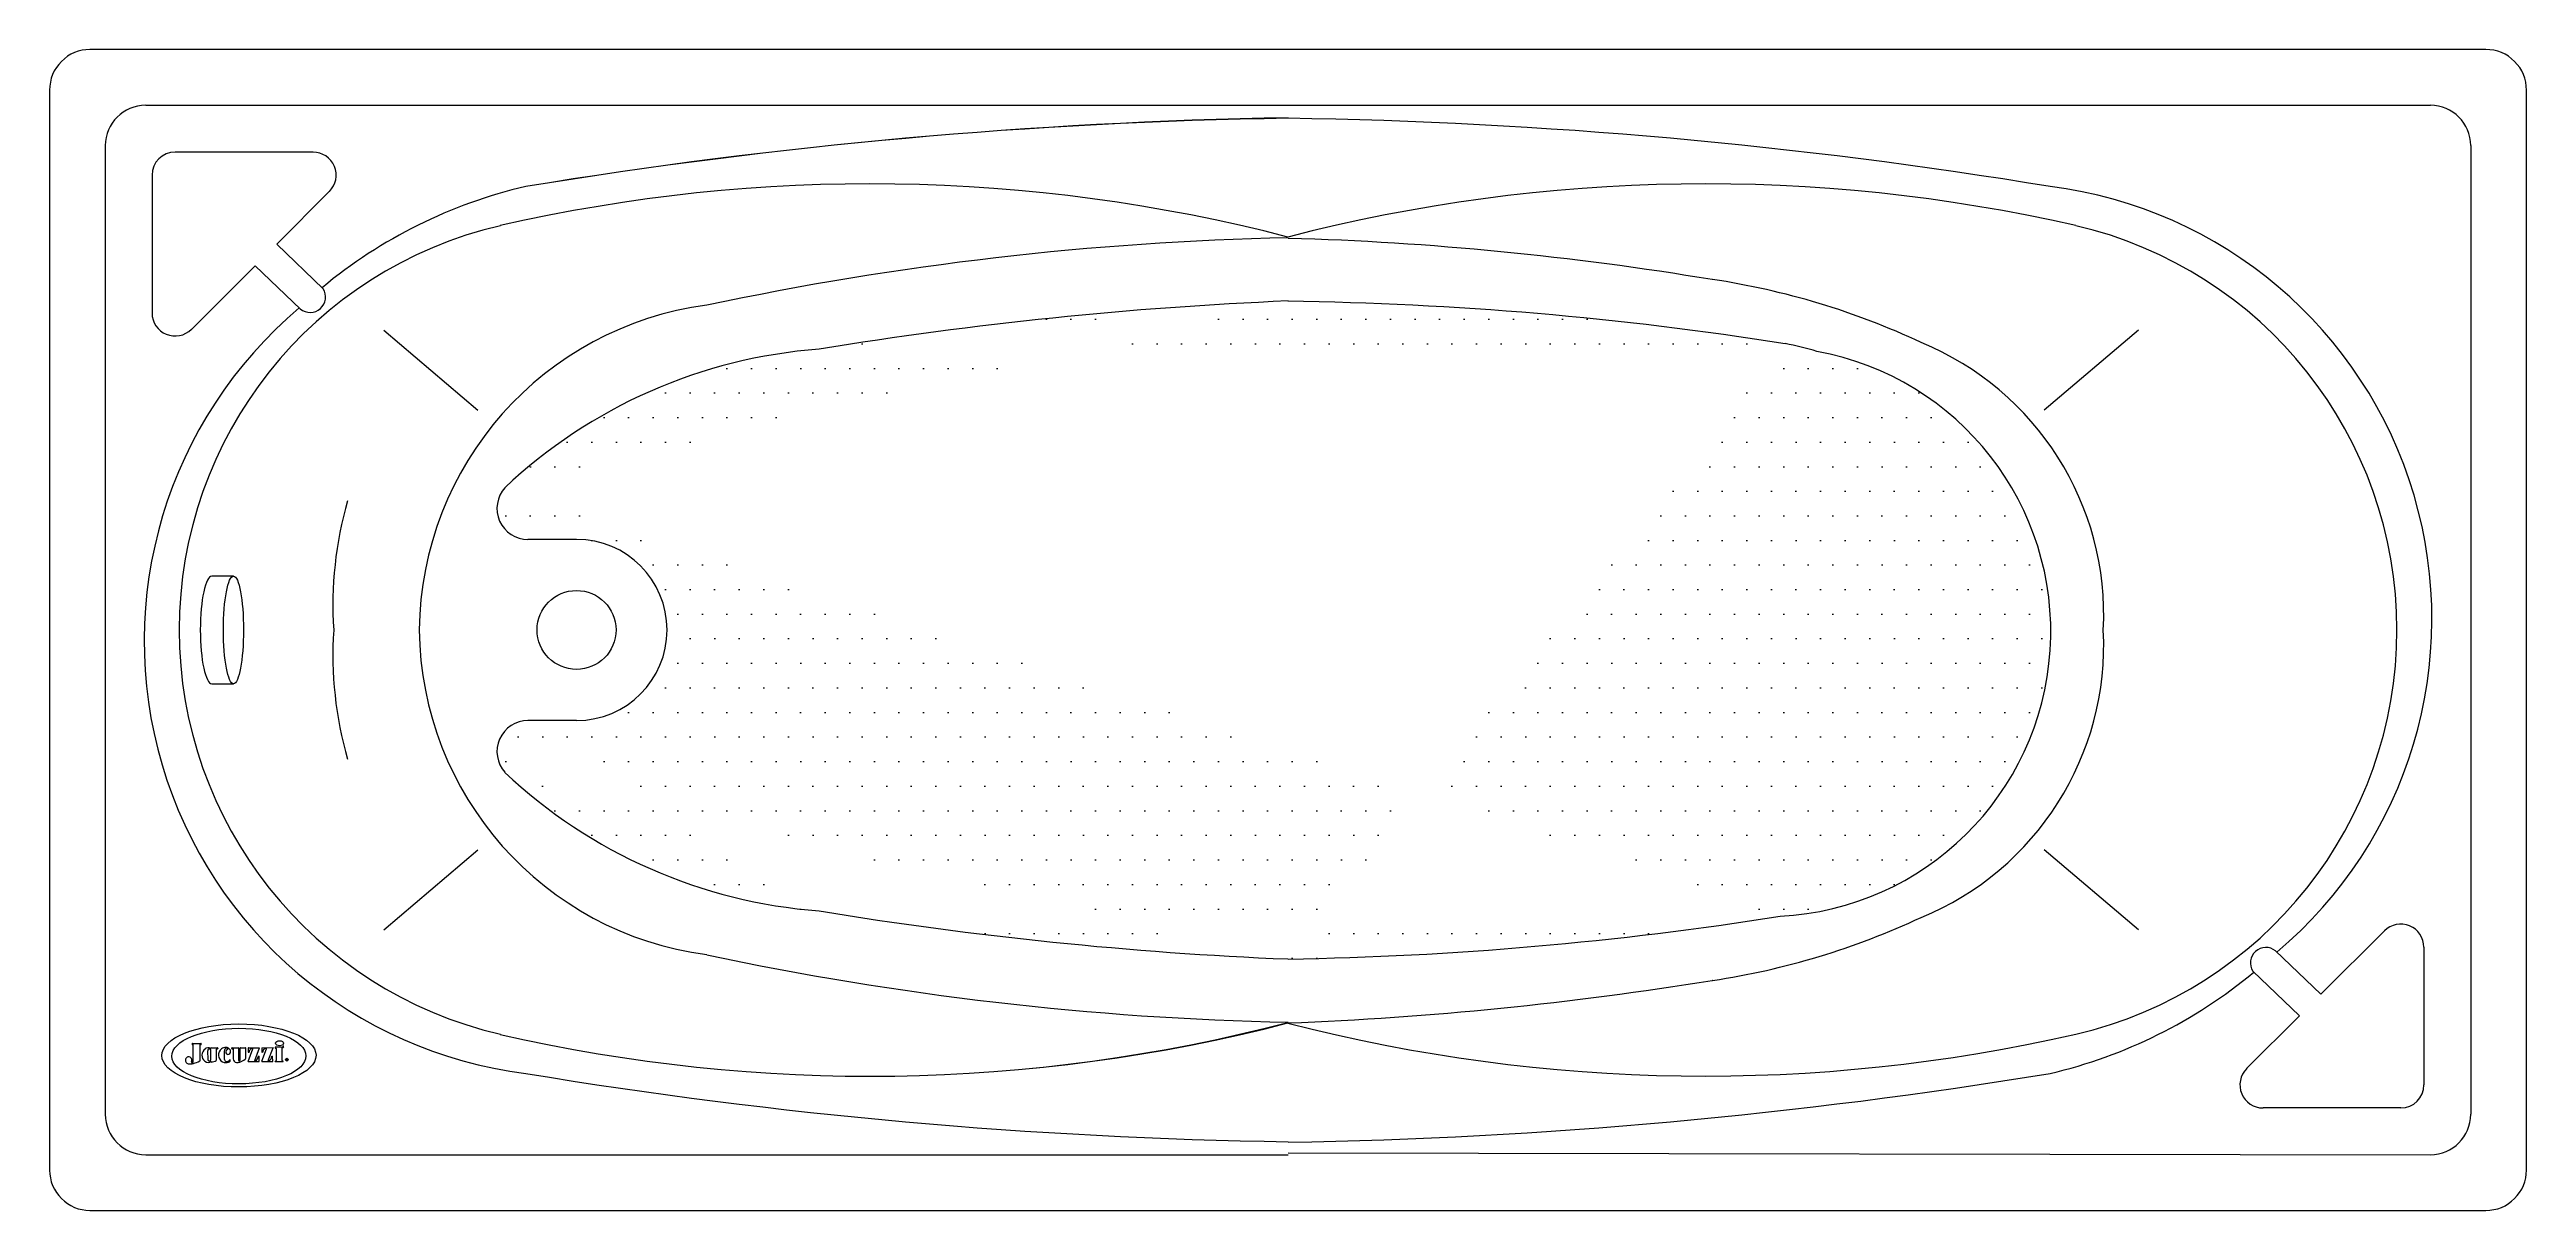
# Model space of a CAD drawing. Header units: millimetres. Extents: x -1086.49 to -1084.89, y 2265.8 to 2266.55.
import ezdxf
from ezdxf.enums import TextEntityAlignment as Align

# ---------------------------------------------------------------- set-up
doc = ezdxf.new("R2010")
doc.units = ezdxf.units.MM
doc.header["$LTSCALE"] = 10
doc.layers.add('jacuzzi', color=1, linetype='Continuous')
doc.layers.add('LCOTA02', color=1, linetype='Continuous')
doc.styles.add('ROMANS', font='romans', dxfattribs={"height": 4})

msp = doc.modelspace()

# ---------------------------------------------------------------- hatches: boundary and pattern name
at = {"layer": 'jacuzzi'}
h = msp.add_hatch(dxfattribs=at)
h.set_pattern_fill('DOTS', color=256, scale=0.01, style=0)
h.set_pattern_definition([(0, (-1109.526742, 2267.657267), (0.0079375, 0.015875), [0, -0.015875])])
edge = h.paths.add_edge_path()
edge.add_arc((-1085.5855, 2263.8437), 2.5418, 92.4261, 99.2923)
edge.add_arc((-1085.7231, 2264.1368), 2.2464, 81.0061, 89.2365)
edge.add_arc((-1085.9712, 2266.0207), 0.3323, 94.2785, 133.2877)
edge.add_arc((-1085.3844, 2266.1696), 0.184, 272.8405, 439.6799)
edge.add_arc((-1085.4063, 2266.1722), 0.1867, 72.9171, 79.3789)
edge.add_arc((-1085.7297, 2268.216), 2.2582, 270.9285, 279.0302)
edge.add_arc((-1085.5902, 2268.4519), 2.4959, 260.6436, 267.6362)
edge.add_arc((-1085.9712, 2266.3206), 0.3323, 226.7123, 265.7215)
edge.add_arc((-1086.1841, 2266.0921), 0.02, 90, 222.0013)
edge.add_line((-1086.1527, 2266.1121), (-1086.1841, 2266.1121))
edge.add_arc((-1086.1527, 2266.1707), 0.0585, 270, 450)
edge.add_line((-1086.1527, 2266.2292), (-1086.1841, 2266.2292))
edge.add_arc((-1086.1841, 2266.2492), 0.02, 137.9987, 270)

# ---------------------------------------------------------------- linework, layer by layer
for p, q in [((-1086.431, 2266.5097), (-1085.6931, 2266.5097)), ((-1085.6931, 2266.5097), (-1084.9552, 2266.5097)), ((-1086.4572, 2266.4836), (-1086.4572, 2265.8578)), ((-1084.9291, 2266.4836), (-1084.9291, 2265.8578)), ((-1086.4269, 2266.4645), (-1086.4269, 2266.3755)), ((-1086.412, 2266.4795), (-1086.3229, 2266.4795)), ((-1086.3464, 2266.4199), (-1086.3124, 2266.454)), ((-1086.3464, 2266.4199), (-1086.3163, 2266.3911)), ((-1086.4014, 2266.3649), (-1086.3603, 2266.406)), ((-1086.3603, 2266.406), (-1086.3311, 2266.378)), ((-1086.2772, 2266.3643), (-1086.2164, 2266.3127)), ((-1085.1438, 2266.3643), (-1085.2046, 2266.3127)), ((-1086.1527, 2266.2292), (-1086.1841, 2266.2292)), ((-1086.1527, 2266.1121), (-1086.1841, 2266.1121)), ((-1086.2772, 2265.977), (-1086.2164, 2266.0286)), ((-1085.1438, 2265.977), (-1085.2046, 2266.0286)), ((-1084.9848, 2265.9764), (-1085.0259, 2265.9353)), ((-1085.0259, 2265.9353), (-1085.0552, 2265.9633)), ((-1084.9593, 2265.8768), (-1084.9593, 2265.9658)), ((-1085.0398, 2265.9214), (-1085.0699, 2265.9502)), ((-1085.0398, 2265.9214), (-1085.0739, 2265.8874)), ((-1086.401, 2265.9031), (-1086.401, 2265.9034)), ((-1086.4008, 2265.9036), (-1086.3953, 2265.9036)), ((-1086.4005, 2265.9029), (-1086.4008, 2265.9029)), ((-1086.4003, 2265.8915), (-1086.4003, 2265.9027)), ((-1086.3953, 2265.9029), (-1086.396, 2265.9029)), ((-1086.396, 2265.9029), (-1086.396, 2265.8924)), ((-1086.3951, 2265.9034), (-1086.3951, 2265.9031)), ((-1086.391, 2265.8989), (-1086.3909, 2265.8932)), ((-1086.3889, 2265.9004), (-1086.3889, 2265.9005)), ((-1086.3889, 2265.8932), (-1086.3889, 2265.8989)), ((-1086.3887, 2265.9007), (-1086.3846, 2265.9007)), ((-1086.3886, 2265.892), (-1086.3886, 2265.8914)), ((-1086.3854, 2265.8998), (-1086.3854, 2265.8925)), ((-1086.3846, 2265.9), (-1086.3852, 2265.9)), ((-1086.3844, 2265.9005), (-1086.3844, 2265.9002)), ((-1086.3801, 2265.8931), (-1086.3801, 2265.8988)), ((-1086.3764, 2265.8922), (-1086.3764, 2265.8929)), ((-1086.3753, 2265.9002), (-1086.3753, 2265.9007)), ((-1086.3752, 2265.9008), (-1086.3712, 2265.9008)), ((-1086.3752, 2265.9001), (-1086.3747, 2265.9001)), ((-1086.3746, 2265.9), (-1086.3746, 2265.8937)), ((-1086.3711, 2265.9007), (-1086.3711, 2265.8928)), ((-1086.3699, 2265.8928), (-1086.3699, 2265.9007)), ((-1086.3698, 2265.9008), (-1086.3665, 2265.9008)), ((-1086.3664, 2265.8941), (-1086.3664, 2265.9007)), ((-1086.3648, 2265.9007), (-1086.3648, 2265.898)), ((-1086.3648, 2265.892), (-1086.3617, 2265.9001)), ((-1086.3647, 2265.9008), (-1086.3575, 2265.9008)), ((-1086.3647, 2265.8979), (-1086.3643, 2265.8979)), ((-1086.3647, 2265.8919), (-1086.3578, 2265.8919)), ((-1086.3605, 2265.8925), (-1086.3574, 2265.9007)), ((-1086.3583, 2265.8954), (-1086.3578, 2265.8954)), ((-1086.3577, 2265.8919), (-1086.3577, 2265.8953)), ((-1086.356, 2265.9007), (-1086.356, 2265.898)), ((-1086.356, 2265.8921), (-1086.353, 2265.9001)), ((-1086.3559, 2265.9008), (-1086.3487, 2265.9009)), ((-1086.3559, 2265.8979), (-1086.3556, 2265.8979)), ((-1086.3559, 2265.8919), (-1086.349, 2265.8919)), ((-1086.3518, 2265.8926), (-1086.3486, 2265.9007)), ((-1086.3495, 2265.8954), (-1086.3491, 2265.8954)), ((-1086.3489, 2265.8919), (-1086.349, 2265.8953)), ((-1086.3474, 2265.8919), (-1086.3474, 2265.8921)), ((-1086.3473, 2265.9011), (-1086.3473, 2265.9006)), ((-1086.3473, 2265.8918), (-1086.3424, 2265.8918)), ((-1086.3434, 2265.9012), (-1086.3472, 2265.9012)), ((-1086.3472, 2265.9005), (-1086.3469, 2265.9005)), ((-1086.3468, 2265.9004), (-1086.3468, 2265.8926)), ((-1086.3428, 2265.8926), (-1086.3429, 2265.9005)), ((-1086.3423, 2265.8919), (-1086.3423, 2265.8921)), ((-1086.3417, 2265.9015), (-1086.3419, 2265.9016)), ((-1084.9743, 2265.8619), (-1085.0633, 2265.8619)), ((-1086.431, 2265.8316), (-1085.6931, 2265.8316)), ((-1085.6931, 2265.8328), (-1084.9552, 2265.8316))]:
    msp.add_line(p, q, dxfattribs=at)
at = {"layer": 'jacuzzi', "color": 3}
msp.add_lwpolyline([(-1086.4931, 2266.5195), (-1086.4931, 2265.8218, 0.414214), (-1086.467, 2265.7957), (-1084.9193, 2265.7957, 0.414214), (-1084.8931, 2265.8218), (-1084.8931, 2266.5195, 0.414214), (-1084.9193, 2266.5457), (-1086.467, 2266.5457, 0.414214)], format="xyb", close=True, dxfattribs=at)
at = {"layer": 'jacuzzi'}
for centre, radius in [((-1086.1527, 2266.1707), 0.0255), ((-1086.3399, 2265.8931), 0.00088)]:
    msp.add_circle(centre, radius, dxfattribs=at)
for centre, radius, start, end in [((-1086.431, 2266.4836), 0.0261, 90, 180), ((-1085.6336, 2263.0948), 3.4073, 91.0003, 99.3209), ((-1085.6431, 2263.1717), 3.3299, 90.8604, 99.3742), ((-1085.7431, 2263.1717), 3.3299, 80.6258, 89.1396), ((-1085.7431, 2263.1717), 3.3299, 80.6258, 89.1396), ((-1084.9552, 2266.4836), 0.0261, 0, 90), ((-1086.412, 2266.4645), 0.0149, 90, 180), ((-1086.3229, 2266.4645), 0.0149, 315, 90), ((-1086.1127, 2266.1457), 0.3199, 103.1628, 129.7034), ((-1085.9627, 2265.3853), 1.0736, 75.4585, 102.8799), ((-1085.4236, 2265.3853), 1.0736, 77.1201, 104.5415), ((-1085.2356, 2266.1779), 0.2814, 310.0816, 82.8757), ((-1086.1413, 2266.1707), 0.2681, 103.0697, 256.9303), ((-1085.6502, 2264.4169), 2.0076, 91.2242, 102.0288), ((-1085.7502, 2264.4169), 2.0076, 80.5071, 88.37), ((-1085.2449, 2266.1707), 0.2681, 283.0697, 76.9303), ((-1086.3248, 2266.3858), 0.00999, 230.7169, 32.4851), ((-1085.4913, 2265.9138), 0.4887, 64.9194, 81.4711), ((-1086.1506, 2266.1634), 0.2814, 130.0816, 262.8757), ((-1086.412, 2266.3755), 0.0149, 180, 315), ((-1086.0407, 2266.1687), 0.2136, 97.5002, 179.4675), ((-1085.5855, 2263.8437), 2.5418, 92.4261, 99.2923), ((-1085.7231, 2264.1368), 2.2464, 81.0061, 89.2365), ((-1085.9712, 2266.0207), 0.3323, 94.2785, 133.2877), ((-1085.4063, 2266.1722), 0.1867, 72.9171, 79.3789), ((-1085.3562, 2266.1805), 0.19, 357.0328, 67.7284), ((-1085.3844, 2266.1696), 0.184, 272.8405, 79.6799), ((-1086.1841, 2266.2492), 0.02, 137.9987, 270), ((-1086.0667, 2266.1868), 0.2434, 163.9326, 183.8006), ((-1086.1527, 2266.1707), 0.0585, 270, 90), ((-1086.0667, 2266.1545), 0.2434, 176.1994, 196.0674), ((-1086.0407, 2266.1727), 0.2136, 180.5325, 262.4998), ((-1085.3562, 2266.1608), 0.19, 292.2716, 2.9672), ((-1086.1841, 2266.0921), 0.02, 90, 222.0013), ((-1085.9712, 2266.3206), 0.3323, 226.7123, 265.7215), ((-1085.5902, 2268.4519), 2.4959, 260.6436, 267.6362), ((-1085.7297, 2268.216), 2.2582, 270.9285, 279.0302), ((-1085.4913, 2266.4276), 0.4887, 278.5289, 295.0806), ((-1084.9743, 2265.9658), 0.0149, 0, 135), ((-1085.6502, 2267.9244), 2.0076, 257.9712, 268.7758), ((-1085.0615, 2265.9556), 0.00999, 50.7169, 212.4851), ((-1085.7792, 2268.1551), 2.2399, 272.2032, 279.2516), ((-1085.3853, 2265.7607), 0.1867, 100.3575, 100.4501), ((-1085.2736, 2266.1957), 0.3199, 283.1628, 309.7034), ((-1085.9633, 2266.9496), 1.0672, 257.0749, 284.6637), ((-1085.9627, 2266.956), 1.0736, 257.1201, 284.5415), ((-1085.4238, 2266.958), 1.0755, 255.4961, 282.866), ((-1086.403, 2265.8927), 0.00234, 123.1177, 234.9462), ((-1086.4032, 2265.8924), 0.00201, 234.9462, 260.3128), ((-1086.4032, 2265.8929), 0.00204, 329.5256, 123.375), ((-1086.4023, 2265.898), 0.00765, 260.3128, 285.5557), ((-1086.401, 2265.8916), 0.000504, 149.5256, 195.9125), ((-1086.4008, 2265.8917), 0.000735, 195.9125, 246.2656), ((-1086.4009, 2265.8915), 0.000504, 246.2656, 297.3403), ((-1086.4008, 2265.9034), 0.000202, 90.1374, 180.1374), ((-1086.4008, 2265.9031), 0.000202, 180.1374, 270.1374), ((-1086.4009, 2265.8916), 0.00067, 297.3403, 316.6663), ((-1086.4005, 2265.9027), 0.000202, 0.1374, 90.1374), ((-1086.4009, 2265.8916), 0.000627, 320.3573, 351.2817), ((-1086.4063, 2265.9123), 0.0225, 285.6978, 296.9818), ((-1086.3962, 2265.8924), 0.000202, 298.9605, 0.1374), ((-1086.3953, 2265.9034), 0.000202, 0.1374, 90.1374), ((-1086.3953, 2265.9031), 0.000202, 270.1374, 0.1374), ((-1086.3898, 2265.896), 0.00488, 126.4407, 231.623), ((-1086.3905, 2265.8947), 0.00338, 228.5372, 304.3679), ((-1086.3906, 2265.8977), 0.00309, 60.0604, 132.4135), ((-1086.3899, 2265.8989), 0.00102, 0.1374, 180.1374), ((-1086.3899, 2265.8932), 0.00102, 180.1374, 0.1374), ((-1086.389, 2265.9004), 0.000101, 231.5927, 0.1374), ((-1086.3887, 2265.9005), 0.000202, 90.1374, 180.1374), ((-1086.3896, 2265.8997), 0.00829, 276.4234, 300.2236), ((-1086.3852, 2265.8998), 0.000202, 90.1374, 180.1374), ((-1086.3846, 2265.9005), 0.000202, 0.1374, 90.1374), ((-1086.3846, 2265.9002), 0.000202, 270.1374, 0.1374), ((-1086.3791, 2265.8961), 0.00493, 127.2687, 242.4045), ((-1086.3793, 2265.8966), 0.00441, 88.737, 129.0901), ((-1086.3791, 2265.8959), 0.00473, 241.8197, 289.4806), ((-1086.378, 2265.8988), 0.00218, 150.5747, 179.1498), ((-1086.3791, 2265.893), 0.00103, 174.1917, 252.6762), ((-1086.3788, 2265.8992), 0.00128, 97.2494, 147.38), ((-1086.3788, 2265.8949), 0.00294, 258.7146, 294.357), ((-1086.3778, 2265.898), 0.00153, 110.4207, 290.8717), ((-1086.3793, 2265.8975), 0.0035, 29.6646, 87.6392), ((-1086.3788, 2265.8994), 0.00108, 50.9183, 96.4788), ((-1086.3785, 2265.8999), 0.000463, 289.1669, 44.2246), ((-1086.3787, 2265.8944), 0.00243, 295.4077, 324.9958), ((-1086.3797, 2265.8961), 0.00517, 295.1404, 309.0463), ((-1086.3781, 2265.8984), 0.00198, 294.5309, 26.0445), ((-1086.3766, 2265.8929), 0.000126, 0.1374, 144.9958), ((-1086.3766, 2265.8922), 0.000126, 309.2685, 0.1374), ((-1086.3752, 2265.9007), 0.000101, 90.1374, 180.1374), ((-1086.3752, 2265.9002), 0.000101, 180.1374, 270.1374), ((-1086.3747, 2265.9), 0.000101, 0.1374, 90.1374), ((-1086.3722, 2265.8937), 0.00237, 180.1374, 268.0606), ((-1086.3718, 2265.8959), 0.00466, 264.2109, 289.9875), ((-1086.3712, 2265.9007), 0.000101, 0.1374, 90.1374), ((-1086.3709, 2265.8928), 0.000202, 180.1374, 211), ((-1086.3705, 2265.893), 0.000638, 211, 334.4011), ((-1086.3758, 2265.9061), 0.0156, 290.8023, 305.2159), ((-1086.3698, 2265.9007), 0.000101, 90.1374, 180.1374), ((-1086.3701, 2265.8928), 0.000202, 334.4011, 0.1374), ((-1086.3672, 2265.8941), 0.000809, 302.3067, 0.1374), ((-1086.3665, 2265.9007), 0.000101, 0.1374, 90.1374), ((-1086.3647, 2265.9007), 0.000101, 90.1374, 180.1374), ((-1086.3647, 2265.898), 0.000101, 180.1374, 270.1374), ((-1086.3647, 2265.892), 0.000126, 159.0669, 270.1374), ((-1086.3643, 2265.898), 0.000101, 270.1374, 355.1962), ((-1086.3614, 2265.8977), 0.00284, 130.2947, 175.1962), ((-1086.3621, 2265.8985), 0.00177, 80.4748, 129.1422), ((-1086.3619, 2265.9001), 0.000126, 339.0669, 80.4748), ((-1086.3604, 2265.8925), 0.000126, 159.0669, 274.2117), ((-1086.3606, 2265.8951), 0.00269, 274.2117, 281.3592), ((-1086.3613, 2265.895), 0.0029, 294.9649, 3.9146), ((-1086.3583, 2265.8953), 0.000126, 90.1374, 183.9146), ((-1086.3578, 2265.8953), 0.000101, 0.1374, 90.1374), ((-1086.3578, 2265.892), 0.000101, 270.1374, 0.1374), ((-1086.3575, 2265.9007), 0.000101, 339.0669, 90.1374), ((-1086.3559, 2265.9007), 0.000101, 90.1374, 180.1374), ((-1086.3559, 2265.898), 0.000101, 180.1374, 270.1374), ((-1086.3559, 2265.892), 0.000126, 159.0669, 270.1374), ((-1086.3556, 2265.898), 0.000101, 270.1374, 355.1962), ((-1086.3526, 2265.8978), 0.00284, 130.2947, 175.1962), ((-1086.3533, 2265.8986), 0.00177, 80.4748, 129.1422), ((-1086.3531, 2265.9002), 0.000126, 339.0669, 80.4748), ((-1086.3516, 2265.8925), 0.000126, 159.0669, 274.2117), ((-1086.3518, 2265.8951), 0.00269, 274.2117, 281.3592), ((-1086.3525, 2265.8951), 0.0029, 294.9649, 3.9146), ((-1086.3495, 2265.8953), 0.000126, 90.1374, 183.9146), ((-1086.3491, 2265.8953), 0.000101, 0.1374, 90.1374), ((-1086.349, 2265.892), 0.000101, 270.1374, 0.1374), ((-1086.3487, 2265.9008), 0.000101, 339.0669, 90.1374), ((-1086.3473, 2265.8921), 0.000101, 82.3097, 180.1374), ((-1086.3473, 2265.8919), 0.000101, 180.1374, 270.1374), ((-1086.3472, 2265.9011), 0.000101, 90.1374, 180.1374), ((-1086.3472, 2265.9006), 0.000101, 180.1374, 270.1374), ((-1086.3472, 2265.8926), 0.000404, 262.3097, 0.1374), ((-1086.3469, 2265.9004), 0.000101, 0.1374, 90.1374), ((-1086.3434, 2265.9032), 0.00198, 269.1916, 309.5649), ((-1086.3427, 2265.9005), 0.000202, 111.3674, 180.1374), ((-1086.3424, 2265.8926), 0.000404, 180.1374, 273.7485), ((-1086.3439, 2265.9037), 0.00318, 291.3674, 312.0978), ((-1086.3424, 2265.8921), 0.000101, 0.1374, 93.7485), ((-1086.3424, 2265.8919), 0.000101, 270.1374, 0.1374), ((-1086.342, 2265.9015), 0.000202, 32.3097, 129.5649), ((-1086.3418, 2265.9014), 0.000101, 312.0978, 32.3097), ((-1085.6431, 2269.1696), 3.3299, 260.6258, 269.1396), ((-1085.7526, 2269.2465), 3.4073, 271.0003, 279.3209), ((-1085.0633, 2265.8768), 0.0149, 135, 270), ((-1084.9743, 2265.8768), 0.0149, 270, 0), ((-1086.431, 2265.8578), 0.0261, 180, 270), ((-1084.9552, 2265.8578), 0.0261, 270, 0)]:
    msp.add_arc(centre, radius, start, end, dxfattribs=at)
for centre, major_axis, ratio in [((-1086.3708, 2265.8958), (-0.0498, -0.0001), 0.408776), ((-1086.3708, 2265.8954), (-0.0433, -0.0001), 0.415223), ((-1086.3445, 2265.9037), (-0.0026, -0.00001), 0.621803)]:
    msp.add_ellipse(centre, major_axis=major_axis, ratio=ratio, dxfattribs=at)
at = {"layer": 'LCOTA02'}
for p, q in [((-1086.3743, 2266.2055), (-1086.3883, 2266.2055)), ((-1086.3883, 2266.1359), (-1086.3743, 2266.1359))]:
    msp.add_line(p, q, dxfattribs=at)
msp.add_ellipse((-1086.3883, 2266.1707), major_axis=(0, -0.0348), ratio=0.213184, start_param=3.141593, end_param=6.283185, dxfattribs=at)
msp.add_ellipse((-1086.3743, 2266.1707), major_axis=(0, 0.0348), ratio=0.186255, dxfattribs=at)

# ---------------------------------------------------------------- texts
at = {"layer": 'jacuzzi', "style": 'ROMANS'}
msp.add_text('R', height=0.000881, rotation=0.1374, dxfattribs=at).set_placement((-1086.3399, 2265.8931), align=Align.MIDDLE_CENTER)

doc.saveas('drawing.dxf')
